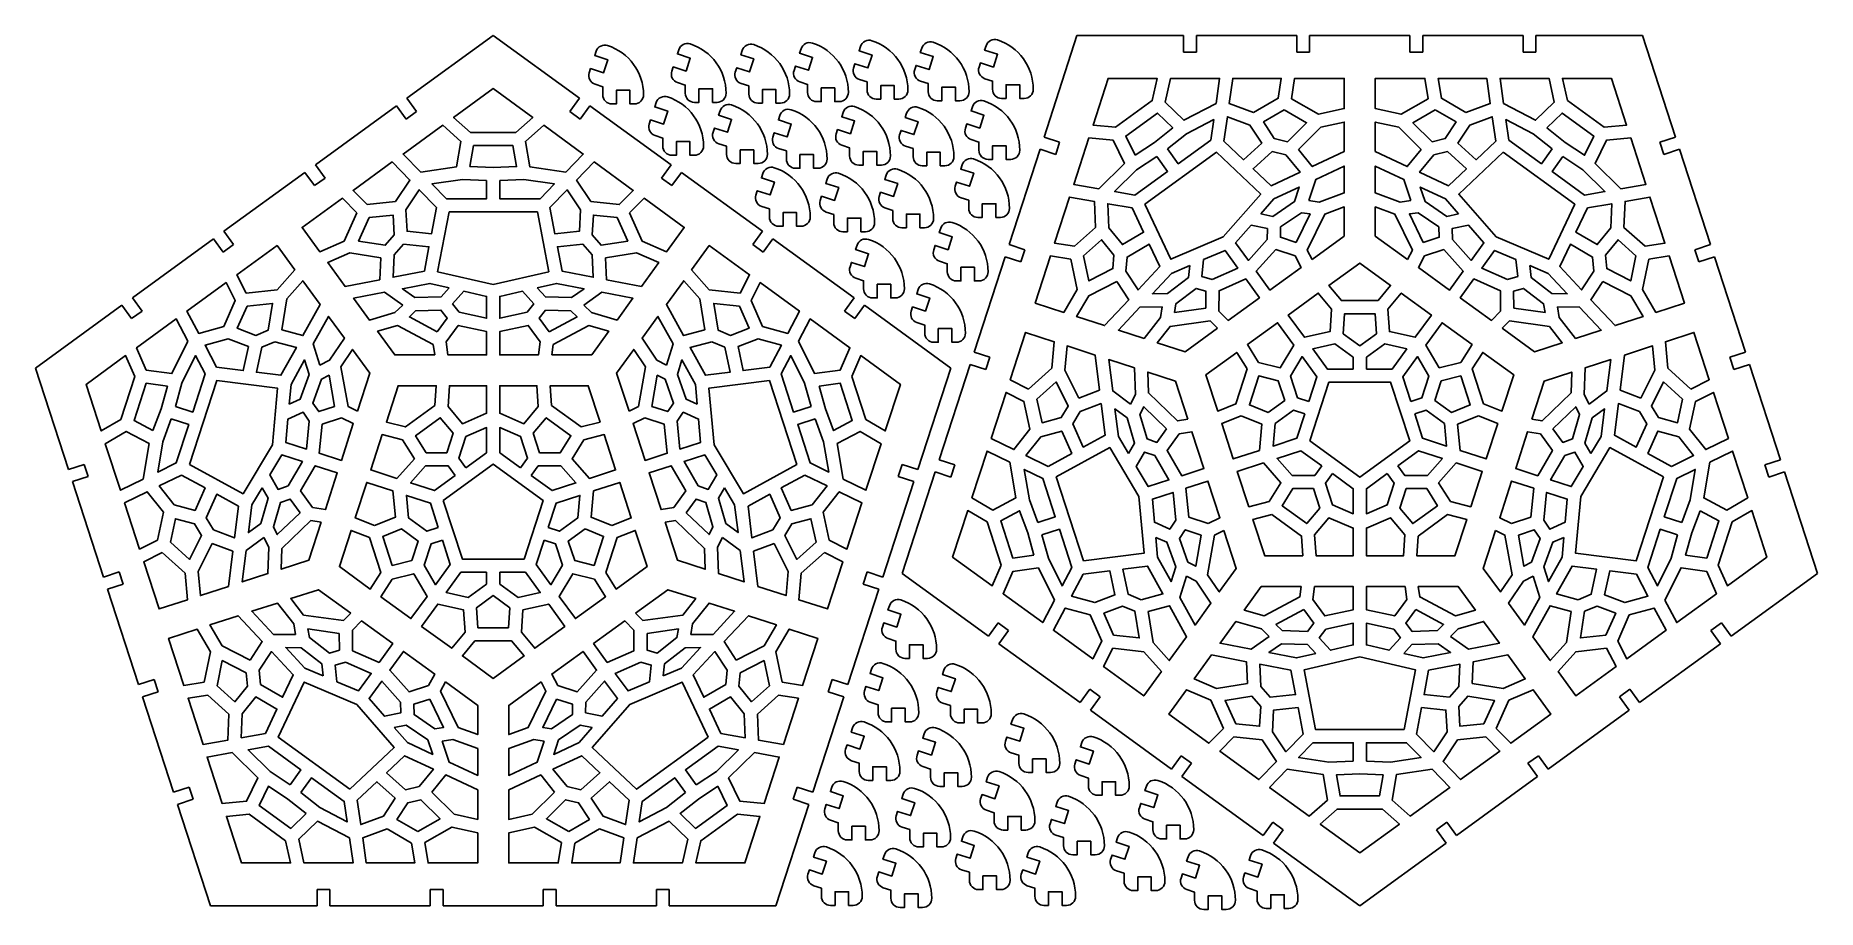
# Model space of a CAD drawing. Header units: millimetres. Extents: x 60 to 453, y 30 to 223.
import ezdxf

# ---------------------------------------------------------------- set-up
doc = ezdxf.new("R2010")
doc.units = ezdxf.units.MM
doc.layers.get('Defpoints').update_dxf_attribs({"color": 1})
doc.layers.add('innen', color=7, linetype='Continuous')
doc.layers.add('kleinteile', color=3, linetype='Continuous')

# ---------------------------------------------------------------- blocks, each defined once
blk = doc.blocks.new('sf')
at = {"layer": 'Defpoints'}
for p, q in [((141.67, 509.13), (160.7, 522.95)), ((160.7, 522.95), (179.73, 509.13)), ((282.14, 500.58), (289.41, 522.95)), ((289.41, 522.95), (312.93, 522.95)), ((312.93, 522.95), (312.93, 519.33)), ((315.77, 522.95), (337.87, 522.95)), ((315.77, 519.33), (315.77, 522.95)), ((337.87, 522.95), (337.87, 519.33)), ((340.71, 522.95), (362.81, 522.95)), ((340.71, 519.33), (340.71, 522.95)), ((362.81, 522.95), (362.81, 519.33)), ((365.65, 522.95), (387.75, 522.95)), ((365.65, 519.33), (365.65, 522.95)), ((387.75, 522.95), (387.75, 519.33)), ((390.59, 522.95), (414.11, 522.95)), ((390.59, 519.33), (390.59, 522.95)), ((414.11, 522.95), (421.38, 500.58)), ((312.93, 519.33), (315.77, 519.33)), ((337.87, 519.33), (340.71, 519.33)), ((362.81, 519.33), (365.65, 519.33)), ((387.75, 519.33), (390.59, 519.33)), ((121.5, 494.47), (139.38, 507.46)), ((139.38, 507.46), (141.51, 504.53)), ((143.8, 506.19), (141.67, 509.13)), ((179.73, 509.13), (177.6, 506.19)), ((179.9, 504.53), (182.03, 507.46)), ((182.03, 507.46), (199.91, 494.47)), ((141.51, 504.53), (143.8, 506.19)), ((177.6, 506.19), (179.9, 504.53)), ((285.59, 499.46), (282.14, 500.58)), ((284.71, 496.76), (285.59, 499.46)), ((421.38, 500.58), (417.93, 499.46)), ((417.93, 499.46), (418.81, 496.76)), ((274.43, 476.86), (281.27, 497.88)), ((281.27, 497.88), (284.71, 496.76)), ((418.81, 496.76), (422.26, 497.88)), ((422.26, 497.88), (429.09, 476.86)), ((101.32, 479.81), (119.2, 492.8)), ((119.2, 492.8), (121.33, 489.87)), ((121.33, 489.87), (123.63, 491.53)), ((123.63, 491.53), (121.5, 494.47)), ((199.91, 494.47), (197.78, 491.53)), ((197.78, 491.53), (200.07, 489.87)), ((200.07, 489.87), (202.2, 492.8)), ((202.2, 492.8), (220.09, 479.81)), ((103.45, 476.87), (101.32, 479.81)), ((220.09, 479.81), (217.96, 476.87)), ((81.14, 465.15), (99.02, 478.14)), ((99.02, 478.14), (101.16, 475.21)), ((101.16, 475.21), (103.45, 476.87)), ((217.96, 476.87), (220.25, 475.21)), ((220.25, 475.21), (222.38, 478.14)), ((222.38, 478.14), (240.26, 465.15)), ((277.88, 475.74), (274.43, 476.86)), ((277.01, 473.04), (277.88, 475.74)), ((429.09, 476.86), (425.64, 475.74)), ((425.64, 475.74), (426.51, 473.04)), ((266.73, 453.14), (273.56, 474.16)), ((273.56, 474.16), (277.01, 473.04)), ((426.51, 473.04), (429.96, 474.16)), ((429.96, 474.16), (436.79, 453.14)), ((83.27, 462.21), (81.14, 465.15)), ((240.26, 465.15), (238.13, 462.21)), ((59.82, 449.65), (78.85, 463.48)), ((78.85, 463.48), (80.98, 460.55)), ((80.98, 460.55), (83.27, 462.21)), ((238.13, 462.21), (240.43, 460.55)), ((240.43, 460.55), (242.56, 463.48)), ((242.56, 463.48), (261.59, 449.65)), ((270.18, 452.02), (266.73, 453.14)), ((269.3, 449.32), (270.18, 452.02)), ((436.79, 453.14), (433.35, 452.02)), ((433.35, 452.02), (434.22, 449.32)), ((67.09, 427.28), (59.82, 449.65)), ((261.59, 449.65), (254.32, 427.28)), ((259.02, 429.42), (265.85, 450.44)), ((265.85, 450.44), (269.3, 449.32)), ((434.22, 449.32), (437.67, 450.44)), ((437.67, 450.44), (444.5, 429.42)), ((70.53, 428.4), (67.09, 427.28)), ((71.41, 425.71), (70.53, 428.4)), ((250.87, 428.4), (249.99, 425.71)), ((254.32, 427.28), (250.87, 428.4)), ((262.47, 428.3), (259.02, 429.42)), ((261.59, 425.61), (262.47, 428.3)), ((444.5, 429.42), (441.05, 428.3)), ((441.05, 428.3), (441.93, 425.61)), ((67.96, 424.59), (71.41, 425.71)), ((74.79, 403.56), (67.96, 424.59)), ((253.44, 424.59), (246.61, 403.56)), ((249.99, 425.71), (253.44, 424.59)), ((250.88, 404.35), (258.14, 426.73)), ((258.14, 426.73), (261.59, 425.61)), ((441.93, 425.61), (445.38, 426.73)), ((445.38, 426.73), (452.65, 404.35)), ((78.24, 404.68), (74.79, 403.56)), ((79.12, 401.99), (78.24, 404.68)), ((243.16, 404.68), (242.29, 401.99)), ((246.61, 403.56), (243.16, 404.68)), ((75.67, 400.87), (79.12, 401.99)), ((82.5, 379.84), (75.67, 400.87)), ((245.73, 400.87), (238.9, 379.84)), ((242.29, 401.99), (245.73, 400.87)), ((269.91, 390.53), (250.88, 404.35)), ((452.65, 404.35), (433.62, 390.53)), ((272.04, 393.46), (269.91, 390.53)), ((274.33, 391.79), (272.04, 393.46)), ((431.48, 393.46), (429.19, 391.79)), ((433.62, 390.53), (431.48, 393.46)), ((272.2, 388.86), (274.33, 391.79)), ((429.19, 391.79), (431.32, 388.86)), ((290.08, 375.87), (272.2, 388.86)), ((431.32, 388.86), (413.44, 375.87)), ((85.95, 380.96), (82.5, 379.84)), ((83.38, 377.15), (86.82, 378.27)), ((90.21, 356.13), (83.38, 377.15)), ((86.82, 378.27), (85.95, 380.96)), ((238.03, 377.15), (231.2, 356.13)), ((235.46, 380.96), (234.58, 378.27)), ((234.58, 378.27), (238.03, 377.15)), ((238.9, 379.84), (235.46, 380.96)), ((292.21, 378.8), (290.08, 375.87)), ((294.51, 377.14), (292.21, 378.8)), ((292.38, 374.2), (294.51, 377.14)), ((411.31, 378.8), (409.01, 377.14)), ((409.01, 377.14), (411.14, 374.2)), ((413.44, 375.87), (411.31, 378.8)), ((310.26, 361.21), (292.38, 374.2)), ((411.14, 374.2), (393.26, 361.21)), ((312.39, 364.14), (310.26, 361.21)), ((314.68, 362.48), (312.39, 364.14)), ((312.55, 359.54), (314.68, 362.48)), ((391.13, 364.14), (388.84, 362.48)), ((388.84, 362.48), (390.97, 359.54)), ((393.26, 361.21), (391.13, 364.14)), ((330.44, 346.55), (312.55, 359.54)), ((390.97, 359.54), (373.08, 346.55)), ((93.66, 357.25), (90.21, 356.13)), ((91.08, 353.43), (94.53, 354.55)), ((94.53, 354.55), (93.66, 357.25)), ((227.75, 357.25), (226.87, 354.55)), ((226.87, 354.55), (230.32, 353.43)), ((231.2, 356.13), (227.75, 357.25)), ((98.35, 331.06), (91.08, 353.43)), ((230.32, 353.43), (223.05, 331.06)), ((332.57, 349.48), (330.44, 346.55)), ((334.86, 347.82), (332.57, 349.48)), ((332.73, 344.88), (334.86, 347.82)), ((370.95, 349.48), (368.66, 347.82)), ((368.66, 347.82), (370.79, 344.88)), ((373.08, 346.55), (370.95, 349.48)), ((351.76, 331.06), (332.73, 344.88)), ((370.79, 344.88), (351.76, 331.06)), ((121.87, 334.68), (121.87, 331.06)), ((124.71, 334.68), (121.87, 334.68)), ((124.71, 331.06), (124.71, 334.68)), ((146.81, 334.68), (146.81, 331.06)), ((149.65, 334.68), (146.81, 334.68)), ((149.65, 331.06), (149.65, 334.68)), ((171.75, 334.68), (171.75, 331.06)), ((174.59, 334.68), (171.75, 334.68)), ((174.59, 331.06), (174.59, 334.68)), ((196.69, 334.68), (196.69, 331.06)), ((199.53, 334.68), (196.69, 334.68)), ((199.53, 331.06), (199.53, 334.68)), ((121.87, 331.06), (98.35, 331.06)), ((146.81, 331.06), (124.71, 331.06)), ((171.75, 331.06), (149.65, 331.06)), ((196.69, 331.06), (174.59, 331.06)), ((223.05, 331.06), (199.53, 331.06))]:
    blk.add_line(p, q, dxfattribs=at)

msp = doc.modelspace()

# ---------------------------------------------------------------- linework, layer by layer
at = {"layer": 'innen'}
for points in [[(297.92, 202.75), (292.95, 203.24), (296.28, 213.5), (307.07, 213.5), (305.99, 208.62)], [(320.06, 207.97), (312.99, 204.29), (308.88, 208.25), (310.04, 213.5), (320.84, 213.5)], [(328.35, 205.99), (333.78, 209.15), (334.46, 213.5), (323.77, 213.5), (322.99, 207.98)], [(336.69, 209), (337.4, 213.5), (348.35, 213.5), (348.35, 206.88), (342.65, 205.6)], [(366.83, 209), (366.12, 213.5), (355.17, 213.5), (355.17, 206.88), (360.87, 205.6)], [(375.17, 205.99), (369.74, 209.15), (369.06, 213.5), (379.75, 213.5), (380.53, 207.98)], [(383.47, 207.97), (390.53, 204.29), (394.64, 208.25), (393.48, 213.5), (382.68, 213.5)], [(397.53, 208.62), (396.45, 213.5), (407.24, 213.5), (410.57, 203.24), (405.61, 202.75)], [(155.71, 201.61), (151.98, 204.92), (160.7, 211.26), (169.43, 204.92), (165.69, 201.61)], [(302.21, 196.58), (300.16, 200.8), (307.16, 205.88), (310.54, 202.63), (306.51, 199.42)], [(309.35, 197.98), (313.53, 201.3), (319.55, 204.44), (318.91, 199.93), (311.72, 194.71)], [(321.8, 199.66), (322.57, 205.05), (327.54, 203.2), (330.14, 199.2), (326.12, 195.59)], [(335.11, 206.57), (340.04, 203.75), (335.83, 199.56), (332.92, 200.23), (330.54, 203.91)], [(368.41, 206.57), (363.48, 203.75), (367.69, 199.56), (370.6, 200.23), (372.98, 203.91)], [(381.72, 199.66), (380.95, 205.05), (375.99, 203.2), (373.39, 199.2), (377.4, 195.59)], [(394.17, 197.98), (389.99, 201.3), (383.97, 204.44), (384.61, 199.93), (391.8, 194.71)], [(392.98, 202.63), (396.36, 205.88), (403.36, 200.8), (401.31, 196.58), (397.02, 199.42)], [(144.71, 192.82), (152.59, 193.99), (153.59, 199.62), (149.57, 203.18), (140.83, 196.83)], [(176.69, 192.82), (168.81, 193.99), (167.81, 199.62), (171.83, 203.18), (180.57, 196.83)], [(294.19, 189.18), (299.87, 194.76), (297.37, 199.89), (292.03, 200.41), (288.69, 190.13)], [(338.23, 197.86), (343.14, 202.74), (348.35, 203.9), (348.35, 197.4), (341.29, 194.09)], [(365.29, 197.86), (360.38, 202.74), (355.17, 203.9), (355.17, 197.4), (362.24, 194.09)], [(409.33, 189.18), (403.65, 194.76), (406.15, 199.89), (411.49, 200.41), (414.83, 190.13)], [(155.56, 194.09), (156.38, 198.71), (165.03, 198.71), (165.85, 194.09), (160.7, 193.87)], [(304.37, 185.78), (320.14, 197.24), (329.93, 188.02), (321.67, 178.56), (310.11, 173.62)], [(335.47, 196.66), (338.58, 192.83), (332.22, 189.85), (328.24, 193.59), (332.43, 197.37)], [(368.05, 196.66), (364.94, 192.83), (371.3, 189.85), (375.28, 193.59), (371.09, 197.37)], [(383.38, 197.24), (399.15, 185.78), (393.41, 173.62), (381.86, 178.56), (373.59, 188.02)], [(139.17, 186.34), (132.92, 185.7), (129.81, 188.82), (138.46, 195.1), (142.34, 191.11)], [(182.24, 186.34), (188.48, 185.7), (191.59, 188.82), (182.94, 195.1), (179.07, 191.11)], [(307, 196.27), (302.55, 193.32), (297.7, 188.56), (302.19, 187.78), (309.38, 193)], [(340.49, 186.61), (342.84, 186.26), (348.35, 188.26), (348.35, 194.2), (342.05, 191.25)], [(363.03, 186.61), (360.68, 186.26), (355.17, 188.26), (355.17, 194.2), (361.47, 191.25)], [(396.52, 196.27), (400.97, 193.32), (405.82, 188.56), (401.33, 187.78), (394.14, 193)], [(148.19, 185.07), (144.4, 188.98), (141.47, 184.56), (141.72, 179.8), (147.09, 179.24)], [(159.25, 191.03), (153.91, 191.26), (147.2, 190.26), (150.37, 186.99), (159.25, 186.99)], [(162.15, 191.03), (167.49, 191.26), (174.21, 190.26), (171.03, 186.99), (162.15, 186.99)], [(173.21, 185.07), (177, 188.98), (179.94, 184.56), (179.69, 179.8), (174.32, 179.24)], [(329.96, 183.65), (332.57, 183.1), (337.35, 186.35), (338.42, 189.55), (332.83, 186.94)], [(373.56, 183.65), (370.95, 183.1), (366.17, 186.35), (365.1, 189.55), (370.69, 186.94)], [(130.65, 183.87), (127.44, 187.09), (118.57, 180.66), (122.47, 175.3), (127.83, 177.62)], [(190.76, 183.87), (193.97, 187.09), (202.83, 180.66), (198.94, 175.3), (193.57, 177.62)], [(293.51, 180.67), (288.83, 176.49), (284.48, 177.18), (287.79, 187.35), (293.27, 186.39)], [(301.56, 184.95), (296.19, 185.88), (296.41, 180.59), (299.42, 176.88), (304.09, 179.58)], [(341.23, 173.58), (340.15, 175.62), (344.03, 183.61), (348.35, 185.18), (348.35, 178.75)], [(362.29, 173.58), (363.37, 175.62), (359.49, 183.61), (355.17, 185.18), (355.17, 178.75)], [(401.96, 184.95), (407.33, 185.88), (407.11, 180.59), (404.11, 176.88), (399.43, 179.58)], [(410.01, 180.67), (414.69, 176.49), (419.04, 177.18), (415.74, 187.35), (410.25, 186.39)], [(133.36, 182.83), (131.03, 177.65), (136.9, 176.74), (138.85, 178.99), (138.63, 183.37)], [(150.96, 184.09), (170.45, 184.09), (172.95, 170.88), (160.7, 168.08), (148.45, 170.88)], [(188.04, 182.83), (190.38, 177.65), (184.5, 176.74), (182.55, 178.99), (182.78, 183.37)], [(331.33, 178.01), (331.4, 180.39), (327.78, 181.14), (324.39, 177.27), (327.21, 173.39)], [(337.77, 177.36), (334.25, 178.49), (334.31, 180.78), (338.91, 183.91), (340.82, 183.63)], [(365.75, 177.36), (369.27, 178.49), (369.21, 180.78), (364.61, 183.91), (362.7, 183.63)], [(372.19, 178.01), (372.12, 180.39), (375.75, 181.14), (379.13, 177.27), (376.31, 173.39)], [(138.89, 174.61), (138.63, 169.68), (145.52, 171.01), (146.54, 176.38), (140.93, 176.96)], [(182.51, 174.61), (182.77, 169.68), (175.88, 171.01), (174.86, 176.38), (180.47, 176.96)], [(290.87, 174.42), (292.03, 168.86), (297.32, 171.57), (297.57, 174.55), (294.82, 177.95)], [(300.18, 171.02), (302.87, 166.88), (307.66, 172.01), (305.33, 176.95), (300.45, 174.13)], [(403.34, 171.02), (400.66, 166.88), (395.86, 172.01), (398.19, 176.95), (403.07, 174.13)], [(412.65, 174.42), (411.49, 168.86), (406.2, 171.57), (405.95, 174.55), (408.71, 177.95)], [(106.27, 166.16), (104.2, 170.21), (113.06, 176.65), (116.95, 171.29), (113.09, 166.91)], [(135.95, 173.95), (129.11, 175.02), (124.21, 172.9), (128.03, 167.64), (135.7, 169.11)], [(185.45, 173.95), (192.29, 175.02), (197.19, 172.9), (193.37, 167.64), (185.71, 169.11)], [(215.14, 166.16), (217.21, 170.21), (208.34, 176.65), (204.45, 171.29), (208.32, 166.91)], [(288.07, 173.67), (283.57, 174.39), (280.19, 163.97), (286.49, 161.93), (289.46, 166.96)], [(319.2, 169.19), (316.92, 169.86), (317.32, 173.55), (322.05, 175.57), (324.86, 171.69)], [(337.52, 174.39), (338.86, 171.85), (331.96, 166.85), (328.95, 170.99), (333.22, 175.77)], [(366, 174.39), (364.67, 171.85), (371.56, 166.85), (374.57, 170.99), (370.3, 175.77)], [(384.32, 169.19), (386.6, 169.86), (386.2, 173.55), (381.48, 175.57), (378.66, 171.69)], [(415.46, 173.67), (419.95, 174.39), (423.33, 163.97), (417.04, 161.93), (414.06, 166.96)], [(314.26, 172.24), (313.97, 169.59), (309.4, 166.05), (306.03, 166.02), (310.24, 170.52)], [(320.72, 162.19), (322.73, 160.14), (329.62, 165.14), (326.61, 169.29), (320.75, 166.7)], [(355.8, 164.53), (358.56, 167.86), (351.76, 172.81), (344.96, 167.86), (347.72, 164.53)], [(382.8, 162.19), (380.79, 160.14), (373.9, 165.14), (376.91, 169.29), (382.78, 166.7)], [(389.26, 172.24), (389.55, 169.59), (394.12, 166.05), (397.49, 166.02), (393.28, 170.52)], [(101.29, 158.82), (103.83, 164.57), (101.82, 168.49), (93.18, 162.2), (95.78, 157.28)], [(114.07, 158.05), (115.17, 164.89), (118.7, 168.89), (122.52, 163.63), (118.75, 156.8)], [(140.74, 163.53), (139.04, 161.87), (133.41, 160.24), (129.92, 165.05), (136.75, 166.36)], [(151, 167.32), (149.2, 165.34), (143.43, 165.17), (140.68, 167.12), (146.74, 168.29)], [(153.2, 161.95), (151.75, 163.83), (154.24, 166.58), (159.25, 165.43), (159.25, 160.64)], [(168.2, 161.95), (169.65, 163.83), (167.17, 166.58), (162.15, 165.43), (162.15, 160.64)], [(170.41, 167.32), (172.2, 165.34), (177.97, 165.17), (180.72, 167.12), (174.66, 168.29)], [(180.67, 163.53), (182.36, 161.87), (188, 160.24), (191.49, 165.05), (184.66, 166.36)], [(207.34, 158.05), (206.24, 164.89), (202.71, 168.89), (198.88, 163.63), (202.66, 156.8)], [(220.11, 158.82), (217.58, 164.57), (219.58, 168.49), (228.23, 162.2), (225.63, 157.28)], [(298.19, 168.76), (292.03, 165.6), (289.31, 161.01), (295.49, 159), (300.82, 164.7)], [(317.83, 162.87), (317.84, 166.57), (315.65, 167.22), (311.24, 163.81), (310.92, 161.91)], [(345.56, 162.6), (345.22, 157.69), (339.54, 156.42), (335.97, 161.33), (342.61, 166.16)], [(357.96, 162.6), (358.31, 157.69), (363.98, 156.42), (367.55, 161.33), (360.92, 166.16)], [(385.69, 162.87), (385.68, 166.57), (387.87, 167.22), (392.28, 163.81), (392.6, 161.91)], [(405.33, 168.76), (411.49, 165.6), (414.21, 161.01), (408.03, 159), (402.7, 164.7)], [(106.42, 163.26), (112.07, 163.88), (111.12, 158.01), (108.38, 156.85), (104.28, 158.42)], [(148.38, 157.64), (150.56, 160.62), (149.17, 162.44), (143.6, 162.27), (142.22, 160.92)], [(173.03, 157.64), (170.84, 160.62), (172.24, 162.44), (177.81, 162.27), (179.18, 160.92)], [(214.98, 163.26), (209.34, 163.88), (210.28, 158.01), (213.03, 156.85), (217.12, 158.42)], [(308.19, 163.14), (307.79, 160.8), (304.19, 156.17), (298.54, 158.01), (303.29, 163.09)], [(348.09, 157.22), (351.76, 154.55), (355.43, 157.22), (355.12, 161.63), (348.4, 161.63)], [(395.33, 163.14), (395.73, 160.8), (399.34, 156.17), (404.98, 158.01), (400.23, 163.09)], [(93.41, 155.55), (89.87, 148.42), (84.21, 149.21), (82.06, 154.13), (90.81, 160.48)], [(122.5, 150.28), (124.61, 151.38), (127.89, 156.24), (124.4, 161.04), (121.04, 154.95)], [(147.8, 152.55), (147.47, 154.83), (139.63, 159.02), (135.22, 157.75), (139, 152.55)], [(150.32, 155.39), (150.73, 152.55), (159.25, 152.55), (159.25, 157.67), (152.99, 159.03)], [(171.08, 155.39), (170.67, 152.55), (162.15, 152.55), (162.15, 157.67), (168.41, 159.03)], [(173.6, 152.55), (173.93, 154.83), (181.77, 159.02), (186.19, 157.75), (182.41, 152.55)], [(198.9, 150.28), (196.8, 151.38), (193.51, 156.24), (197, 161.04), (200.37, 154.95)], [(227.99, 155.55), (231.54, 148.42), (237.2, 149.21), (239.34, 154.13), (230.6, 160.48)], [(278.75, 145.01), (274.7, 147.07), (278.08, 157.49), (284.38, 155.44), (283.83, 149.63)], [(320.36, 158.41), (318.74, 160.07), (309.94, 158.84), (307.12, 155.22), (313.23, 153.24)], [(329.46, 150.9), (334.23, 149.71), (337.19, 154.72), (333.62, 159.63), (326.99, 154.81)], [(374.07, 150.9), (369.29, 149.71), (366.33, 154.72), (369.9, 159.63), (376.53, 154.81)], [(383.17, 158.41), (384.78, 160.07), (393.58, 158.84), (396.4, 155.22), (390.29, 153.24)], [(424.77, 145.01), (428.82, 147.07), (425.44, 157.49), (419.14, 155.44), (419.69, 149.63)], [(99.71, 149.85), (97.17, 154.66), (102.27, 156.09), (106.73, 154.38), (105.6, 149.1)], [(112.53, 155.46), (117.3, 154.18), (113.91, 148.04), (108.49, 148.73), (109.66, 154.24)], [(130.76, 140.17), (128.69, 141.19), (127.13, 149.94), (129.71, 153.74), (133.48, 148.54)], [(190.65, 140.17), (192.72, 141.19), (194.27, 149.94), (191.7, 153.74), (187.92, 148.54)], [(208.87, 155.46), (204.1, 154.18), (207.5, 148.04), (212.92, 148.73), (211.74, 154.24)], [(221.69, 149.85), (224.24, 154.66), (219.13, 156.09), (214.68, 154.38), (215.8, 149.1)], [(289.83, 143.03), (286.7, 149.21), (287.21, 154.53), (293.39, 152.52), (294.35, 144.77)], [(350.31, 149.4), (350.31, 152.02), (346.26, 154.96), (341.4, 153.87), (344.64, 149.4)], [(353.21, 149.4), (353.21, 152.02), (357.26, 154.96), (362.13, 153.87), (358.88, 149.4)], [(413.69, 143.03), (416.82, 149.21), (416.32, 154.53), (410.13, 152.52), (409.17, 144.77)], [(78.57, 138.31), (74.27, 135.78), (70.93, 146.04), (79.66, 152.38), (81.66, 147.81)], [(90.63, 141.17), (92.06, 146.32), (95.08, 152.39), (97.21, 148.37), (94.47, 139.92)], [(115.73, 141.69), (118.16, 142.79), (120.11, 148.22), (119.1, 151.44), (116.12, 146.04)], [(205.68, 141.69), (203.24, 142.79), (201.3, 148.22), (202.31, 151.44), (205.29, 146.04)], [(230.78, 141.17), (229.35, 146.32), (226.32, 152.39), (224.19, 148.37), (226.93, 139.92)], [(239.75, 147.81), (241.74, 152.38), (250.47, 146.04), (247.14, 135.78), (242.83, 138.31)], [(301.22, 141.71), (302.28, 143.83), (302.08, 149.69), (296.43, 151.53), (297.29, 144.62)], [(326.95, 149.44), (324.64, 153.1), (317.83, 148.16), (320.43, 140.16), (324.46, 141.76)], [(340.55, 142.3), (338.05, 143.11), (336.51, 147.87), (339.05, 152.16), (342.3, 147.69)], [(362.98, 142.3), (365.47, 143.11), (367.01, 147.87), (364.47, 152.16), (361.22, 147.69)], [(379.07, 141.76), (383.09, 140.16), (385.69, 148.16), (378.88, 153.1), (376.57, 149.44)], [(402.3, 141.71), (401.24, 143.83), (401.44, 149.69), (407.09, 151.53), (406.23, 144.62)], [(85.68, 135.84), (81.53, 138.05), (84.21, 146.28), (88.86, 145.63), (87.48, 140.67)], [(93.77, 128.38), (99.79, 146.91), (113.13, 145.21), (112.01, 132.7), (105.56, 121.91)], [(125.74, 141.2), (122.23, 140.04), (120.93, 141.93), (122.81, 147.17), (124.52, 148.06)], [(147.86, 141.41), (148.14, 145.73), (139.73, 145.73), (137.14, 137.74), (141.33, 136.67)], [(150.75, 141.13), (153.91, 137.36), (159.25, 139.67), (159.25, 145.73), (151.05, 145.73)], [(170.65, 141.13), (167.49, 137.36), (162.15, 139.67), (162.15, 145.73), (170.35, 145.73)], [(180.07, 136.67), (184.27, 137.74), (181.67, 145.73), (173.26, 145.73), (173.54, 141.41)], [(195.66, 141.2), (199.18, 140.04), (200.47, 141.93), (198.59, 147.17), (196.88, 148.06)], [(221.61, 146.91), (227.64, 128.38), (215.85, 121.91), (209.4, 132.7), (208.27, 145.21)], [(232.55, 145.63), (237.2, 146.28), (239.87, 138.05), (235.73, 135.84), (233.93, 140.67)], [(280.58, 142.76), (284.79, 146.58), (287.47, 141.27), (285.93, 138.72), (281.7, 137.58)], [(313.85, 138.38), (311.57, 137.99), (305.17, 144.15), (305.01, 148.74), (311.12, 146.75)], [(331.53, 139.85), (335.2, 142.52), (333.8, 146.83), (329.5, 147.9), (327.42, 141.5)], [(340.75, 133.56), (344.96, 146.5), (358.56, 146.5), (362.77, 133.56), (351.76, 125.56)], [(369.72, 146.83), (368.32, 142.52), (371.99, 139.85), (376.1, 141.5), (374.02, 147.9)], [(389.68, 138.38), (391.95, 137.99), (398.35, 144.15), (398.51, 148.74), (392.4, 146.75)], [(422.94, 142.76), (418.74, 146.58), (416.05, 141.27), (417.59, 138.72), (421.82, 137.58)], [(279.04, 136.15), (277.72, 142.29), (273.79, 144.28), (270.49, 134.11), (275.49, 131.66)], [(290.11, 140.04), (294.72, 141.81), (295.59, 134.84), (290.8, 132.21), (288.5, 137.37)], [(413.41, 140.04), (408.8, 141.81), (407.94, 134.84), (412.73, 132.21), (415.02, 137.37)], [(424.48, 136.15), (425.8, 142.29), (429.73, 144.28), (433.03, 134.11), (428.03, 131.66)], [(89.73, 138.41), (87.86, 133.4), (86.74, 126.71), (90.83, 128.71), (93.57, 137.16)], [(120.15, 137.94), (118.81, 139.9), (115.43, 138.38), (114.97, 133.26), (119.53, 131.78)], [(127.28, 138.65), (129.85, 137.38), (127.22, 129.28), (122.35, 130.86), (123, 137.24)], [(145.93, 130.96), (150.47, 130.96), (151.87, 135.28), (149.02, 138.67), (143.58, 134.72)], [(169.54, 135.28), (170.94, 130.96), (175.48, 130.96), (177.82, 134.72), (172.38, 138.67)], [(194.12, 138.65), (191.55, 137.38), (194.18, 129.28), (199.06, 130.86), (198.41, 137.24)], [(201.25, 137.94), (202.6, 139.9), (205.98, 138.38), (206.44, 133.26), (201.88, 131.78)], [(231.67, 138.41), (233.54, 133.4), (234.67, 126.71), (230.58, 128.71), (227.83, 137.16)], [(300.79, 130.78), (302.11, 133.09), (300.49, 138.64), (297.79, 140.64), (298.55, 134.52)], [(309.18, 136.26), (307.02, 133.26), (304.86, 134.02), (303.3, 139.37), (304.16, 141.1)], [(325.62, 139.1), (330.18, 137.26), (329.64, 131.47), (323.87, 129.59), (321.33, 137.4)], [(339.65, 139.54), (337.16, 140.35), (333.11, 137.41), (332.64, 132.45), (337.9, 134.15)], [(363.87, 139.54), (366.36, 140.35), (370.41, 137.41), (370.88, 132.45), (365.62, 134.15)], [(377.9, 139.1), (373.34, 137.26), (373.88, 131.47), (379.66, 129.59), (382.19, 137.4)], [(394.34, 136.26), (396.5, 133.26), (398.66, 134.02), (400.22, 139.37), (399.36, 141.1)], [(402.73, 130.78), (401.41, 133.09), (403.03, 138.64), (405.74, 140.64), (404.97, 134.52)], [(83.53, 125.14), (84.85, 132.99), (79.81, 135.68), (75.18, 132.96), (78.52, 122.68)], [(140.71, 133.83), (143.32, 129.66), (139.48, 125.3), (133.7, 127.17), (136.24, 134.97)], [(154.67, 127.65), (153.13, 129.77), (154.67, 134.52), (159.25, 136.51), (159.25, 130.98)], [(166.74, 127.65), (168.28, 129.77), (166.73, 134.52), (162.15, 136.51), (162.15, 130.98)], [(180.69, 133.83), (178.08, 129.66), (181.93, 125.3), (187.7, 127.17), (185.17, 134.97)], [(237.87, 125.14), (236.55, 132.99), (241.59, 135.68), (246.22, 132.96), (242.88, 122.68)], [(283.04, 127.96), (278.15, 130.36), (281.44, 134.51), (286.05, 135.75), (288.24, 130.81)], [(311.92, 135.11), (314.75, 135.59), (317.38, 127.49), (312.51, 125.91), (309.29, 131.44)], [(391.6, 135.11), (388.77, 135.59), (386.14, 127.49), (391.01, 125.91), (394.23, 131.44)], [(420.48, 127.96), (425.37, 130.36), (422.08, 134.51), (417.47, 135.75), (415.28, 130.81)], [(115.52, 123.67), (113.28, 122.87), (111.43, 126.09), (114.07, 130.5), (118.63, 129.02)], [(205.89, 123.67), (208.13, 122.87), (209.97, 126.09), (207.33, 130.5), (202.77, 129.02)], [(274.59, 128.87), (275.91, 121.02), (270.87, 118.33), (266.24, 121.05), (269.58, 131.33)], [(290.85, 107.1), (284.83, 125.63), (296.62, 132.1), (303.07, 121.31), (304.19, 108.8)], [(306.58, 130.34), (304.33, 131.13), (302.49, 127.92), (305.13, 123.51), (309.69, 124.99)], [(343.38, 128.06), (341.84, 125.95), (336.84, 125.95), (333.54, 129.69), (338.79, 131.4)], [(360.14, 128.06), (361.68, 125.95), (366.68, 125.95), (369.98, 129.69), (364.73, 131.4)], [(396.94, 130.34), (399.19, 131.13), (401.03, 127.92), (398.39, 123.51), (393.83, 124.99)], [(418.69, 125.63), (412.67, 107.1), (399.33, 108.8), (400.46, 121.31), (406.9, 132.1)], [(428.93, 128.87), (427.61, 121.02), (432.65, 118.33), (437.28, 121.05), (433.94, 131.33)], [(91.98, 126.05), (87.09, 123.65), (90.38, 119.5), (94.99, 118.26), (97.19, 123.2)], [(120.87, 118.9), (123.69, 118.42), (126.33, 126.52), (121.45, 128.1), (118.23, 122.57)], [(152.32, 125.94), (150.78, 128.06), (145.78, 128.06), (142.48, 124.32), (147.74, 122.61)], [(149.7, 120.45), (160.7, 128.45), (171.71, 120.45), (167.51, 107.51), (153.9, 107.51)], [(169.08, 125.94), (170.62, 128.06), (175.62, 128.06), (178.92, 124.32), (173.67, 122.61)], [(200.54, 118.9), (197.71, 118.42), (195.08, 126.52), (199.95, 128.1), (203.17, 122.57)], [(229.42, 126.05), (234.31, 123.65), (231.02, 119.5), (226.41, 118.26), (224.22, 123.2)], [(280.79, 115.6), (278.92, 120.6), (277.8, 127.3), (281.89, 125.29), (284.63, 116.85)], [(331.77, 120.18), (334.38, 124.35), (330.53, 128.71), (324.76, 126.84), (327.3, 119.04)], [(345.73, 126.36), (344.19, 124.24), (345.73, 119.48), (350.31, 117.5), (350.31, 123.03)], [(357.8, 126.36), (359.34, 124.24), (357.79, 119.48), (353.21, 117.5), (353.21, 123.03)], [(371.75, 120.18), (369.14, 124.35), (372.99, 128.71), (378.76, 126.84), (376.23, 119.04)], [(422.73, 115.6), (424.6, 120.6), (425.72, 127.3), (421.63, 125.29), (418.89, 116.85)], [(87.98, 117.86), (86.66, 111.72), (82.73, 109.73), (79.43, 119.9), (84.43, 122.35)], [(99.05, 113.97), (103.66, 112.2), (104.53, 119.17), (99.74, 121.8), (97.45, 116.64)], [(109.73, 123.23), (111.06, 120.92), (109.44, 115.37), (106.73, 113.36), (107.49, 119.49)], [(134.56, 114.9), (139.13, 116.75), (138.58, 122.54), (132.81, 124.41), (130.27, 116.61)], [(186.84, 114.9), (182.28, 116.75), (182.83, 122.54), (188.6, 124.41), (191.13, 116.61)], [(211.68, 123.23), (210.35, 120.92), (211.97, 115.37), (214.68, 113.36), (213.92, 119.49)], [(222.35, 113.97), (217.74, 112.2), (216.88, 119.17), (221.67, 121.8), (223.96, 116.64)], [(233.42, 117.86), (234.75, 111.72), (238.67, 109.73), (241.98, 119.9), (236.98, 122.35)], [(311.21, 116.07), (309.87, 114.11), (306.49, 115.63), (306.03, 120.75), (310.58, 122.23)], [(318.34, 115.36), (320.91, 116.63), (318.28, 124.73), (313.41, 123.15), (314.05, 116.77)], [(342.93, 118.73), (341.52, 123.05), (336.99, 123.05), (334.64, 119.29), (340.08, 115.34)], [(366.53, 123.05), (362, 123.05), (360.59, 118.73), (363.44, 115.34), (368.88, 119.29)], [(385.18, 115.36), (382.61, 116.63), (385.24, 124.73), (390.11, 123.15), (389.47, 116.77)], [(392.31, 116.07), (393.66, 114.11), (397.03, 115.63), (397.49, 120.75), (392.94, 122.23)], [(118.12, 117.75), (115.96, 120.75), (113.8, 119.98), (112.24, 114.64), (113.1, 112.91)], [(148.59, 114.46), (146.1, 113.65), (142.05, 116.59), (141.58, 121.56), (146.84, 119.85)], [(172.81, 114.46), (175.31, 113.65), (179.35, 116.59), (179.82, 121.56), (174.57, 119.85)], [(203.28, 117.75), (205.44, 120.75), (207.6, 119.98), (209.16, 114.64), (208.3, 112.91)], [(272.71, 106.2), (270.72, 101.63), (261.99, 107.97), (265.33, 118.22), (269.63, 115.7)], [(279.92, 108.38), (275.27, 107.73), (272.59, 115.96), (276.74, 118.17), (278.54, 113.34)], [(426.79, 118.17), (430.93, 115.96), (428.25, 107.73), (423.6, 108.38), (424.99, 113.34)], [(433.89, 115.7), (438.2, 118.22), (441.53, 107.97), (432.8, 101.63), (430.81, 106.2)], [(89.52, 111.25), (93.73, 107.43), (96.41, 112.74), (94.87, 115.29), (90.64, 116.43)], [(122.79, 115.63), (120.51, 116.02), (114.11, 109.86), (113.96, 105.27), (120.07, 107.25)], [(142.74, 107.18), (144.14, 111.49), (140.47, 114.16), (136.36, 112.5), (138.44, 106.11)], [(180.94, 114.16), (177.26, 111.49), (178.67, 107.18), (182.96, 106.11), (185.04, 112.5)], [(198.62, 115.63), (200.89, 116.02), (207.29, 109.86), (207.45, 105.27), (201.34, 107.25)], [(231.88, 111.25), (227.68, 107.43), (224.99, 112.74), (226.53, 115.29), (230.76, 116.43)], [(281.69, 112.84), (283.12, 107.69), (286.14, 101.61), (288.27, 105.64), (285.53, 114.09)], [(316.8, 112.81), (313.29, 113.97), (311.99, 112.08), (313.87, 106.84), (315.58, 105.95)], [(332.39, 117.34), (328.19, 116.27), (330.79, 108.27), (339.2, 108.27), (338.92, 112.6)], [(341.81, 112.88), (344.97, 116.65), (350.31, 114.34), (350.31, 108.27), (342.11, 108.27)], [(361.71, 112.88), (358.55, 116.65), (353.21, 114.34), (353.21, 108.27), (361.41, 108.27)], [(364.6, 112.6), (364.32, 108.27), (372.73, 108.27), (375.33, 116.27), (371.13, 117.34)], [(386.72, 112.81), (390.23, 113.97), (391.53, 112.08), (389.65, 106.84), (387.94, 105.95)], [(421.84, 112.84), (420.4, 107.69), (417.38, 101.61), (415.25, 105.64), (417.99, 114.09)], [(98.77, 110.97), (95.64, 104.8), (96.15, 99.48), (102.33, 101.49), (103.29, 109.24)], [(110.16, 112.3), (111.22, 110.18), (111.02, 104.32), (105.38, 102.48), (106.23, 109.39)], [(133.4, 112.25), (129.37, 113.85), (126.78, 105.85), (133.58, 100.91), (135.89, 104.57)], [(149.49, 111.71), (147, 110.9), (145.45, 106.14), (147.99, 101.85), (151.24, 106.32)], [(171.92, 111.71), (174.41, 110.9), (175.95, 106.14), (173.41, 101.85), (170.17, 106.32)], [(185.51, 104.57), (187.83, 100.91), (194.63, 105.85), (192.03, 113.85), (188.01, 112.25)], [(211.24, 112.3), (210.18, 110.18), (210.38, 104.32), (216.03, 102.48), (215.17, 109.39)], [(222.63, 110.97), (225.76, 104.8), (225.26, 99.48), (219.07, 101.49), (218.11, 109.24)], [(306.79, 112.31), (309.22, 111.22), (311.17, 105.79), (310.16, 102.57), (307.18, 107.97)], [(321.82, 113.84), (319.75, 112.82), (318.19, 104.07), (320.76, 100.27), (324.54, 105.46)], [(381.7, 113.84), (383.77, 112.82), (385.33, 104.07), (382.76, 100.27), (378.98, 105.46)], [(396.74, 112.31), (394.3, 111.22), (392.35, 105.79), (393.36, 102.57), (396.35, 107.97)], [(87.7, 109), (83.64, 106.94), (87.03, 96.52), (93.32, 98.56), (92.77, 104.38)], [(233.71, 109), (237.76, 106.94), (234.38, 96.52), (228.08, 98.56), (228.63, 104.38)], [(138.4, 103.1), (143.17, 104.3), (146.13, 99.29), (142.57, 94.38), (135.93, 99.2)], [(159.25, 104.61), (159.25, 101.99), (155.21, 99.05), (150.34, 100.14), (153.58, 104.61)], [(162.15, 104.61), (162.15, 101.99), (166.2, 99.05), (171.07, 100.14), (167.82, 104.61)], [(183.01, 103.1), (178.23, 104.3), (175.27, 99.29), (178.84, 94.38), (185.47, 99.2)], [(284.47, 98.46), (280.92, 105.59), (275.27, 104.8), (273.12, 99.88), (281.86, 93.53)], [(290.77, 104.16), (288.23, 99.35), (293.33, 97.92), (297.78, 99.63), (296.66, 104.91)], [(303.59, 98.55), (308.36, 99.82), (304.97, 105.97), (299.55, 105.28), (300.72, 99.76)], [(313.56, 103.73), (315.66, 102.63), (318.95, 97.77), (315.46, 92.97), (312.1, 99.06)], [(389.96, 103.73), (387.86, 102.63), (384.57, 97.77), (388.06, 92.97), (391.43, 99.06)], [(399.93, 98.55), (395.16, 99.82), (398.56, 105.97), (403.97, 105.28), (402.8, 99.76)], [(412.75, 104.16), (415.3, 99.35), (410.19, 97.92), (405.74, 99.63), (406.86, 104.91)], [(419.05, 98.46), (422.6, 105.59), (428.25, 104.8), (430.4, 99.88), (421.66, 93.53)], [(129.3, 95.6), (127.69, 93.94), (118.89, 95.16), (116.06, 98.79), (122.17, 100.77)], [(164.37, 96.79), (160.7, 99.46), (157.03, 96.79), (157.34, 92.38), (164.07, 92.38)], [(192.11, 95.6), (193.72, 93.94), (202.52, 95.16), (205.34, 98.79), (199.23, 100.77)], [(338.86, 101.46), (338.53, 99.17), (330.69, 94.99), (326.28, 96.26), (330.05, 101.46)], [(341.38, 98.62), (341.79, 101.46), (350.31, 101.46), (350.31, 96.33), (344.05, 94.98)], [(362.14, 98.62), (361.73, 101.46), (353.21, 101.46), (353.21, 96.33), (359.47, 94.98)], [(364.66, 101.46), (364.99, 99.17), (372.83, 94.99), (377.24, 96.26), (373.47, 101.46)], [(107.13, 85.25), (100.97, 88.4), (98.25, 93), (104.44, 95.01), (109.77, 89.31)], [(117.13, 90.87), (116.74, 93.21), (113.13, 97.83), (107.48, 96), (112.24, 90.92)], [(154.5, 91.41), (154.16, 96.32), (148.48, 97.58), (144.91, 92.67), (151.55, 87.85)], [(166.91, 91.41), (167.25, 96.32), (172.93, 97.58), (176.49, 92.67), (169.86, 87.85)], [(204.28, 90.87), (204.67, 93.21), (208.28, 97.83), (213.92, 96), (209.17, 90.92)], [(214.27, 85.25), (220.43, 88.4), (223.15, 93), (216.97, 95.01), (211.64, 89.31)], [(292.35, 95.19), (294.89, 89.44), (292.88, 85.52), (284.23, 91.81), (286.84, 96.73)], [(297.48, 90.75), (303.13, 90.13), (302.18, 96), (299.43, 97.16), (295.34, 95.59)], [(305.13, 95.96), (306.23, 89.12), (309.76, 85.12), (313.58, 90.38), (309.81, 97.21)], [(339.43, 96.37), (341.62, 93.39), (340.23, 91.57), (334.66, 91.74), (333.28, 93.09)], [(364.09, 96.37), (361.9, 93.39), (363.3, 91.57), (368.86, 91.74), (370.24, 93.09)], [(398.4, 95.96), (397.3, 89.12), (393.76, 85.12), (389.94, 90.38), (393.72, 97.21)], [(406.04, 90.75), (400.39, 90.13), (401.34, 96), (404.09, 97.16), (408.18, 95.59)], [(411.17, 95.19), (408.64, 89.44), (410.64, 85.52), (419.29, 91.81), (416.68, 96.73)], [(97.01, 80.34), (92.52, 79.62), (89.13, 90.04), (95.43, 92.08), (98.4, 87.05)], [(126.77, 91.14), (126.79, 87.44), (124.59, 86.79), (120.18, 90.2), (119.86, 92.1)], [(129.67, 91.82), (131.67, 93.87), (138.56, 88.87), (135.55, 84.72), (129.69, 87.31)], [(191.74, 91.82), (189.74, 93.87), (182.84, 88.87), (185.86, 84.72), (191.72, 87.31)], [(194.64, 91.14), (194.62, 87.44), (196.82, 86.79), (201.22, 90.2), (201.54, 92.1)], [(224.4, 80.34), (228.89, 79.62), (232.27, 90.04), (225.98, 92.08), (223, 87.05)], [(331.8, 90.48), (330.1, 92.14), (324.46, 93.77), (320.97, 88.96), (327.81, 87.64)], [(344.26, 92.06), (342.81, 90.17), (345.3, 87.43), (350.31, 88.58), (350.31, 93.37)], [(359.26, 92.06), (360.71, 90.17), (358.22, 87.43), (353.21, 88.58), (353.21, 93.37)], [(371.73, 90.48), (373.42, 92.14), (379.06, 93.77), (382.55, 88.96), (375.71, 87.64)], [(109.12, 82.99), (111.81, 87.13), (116.6, 82), (114.27, 77.06), (109.39, 79.88)], [(123.2, 81.77), (122.91, 84.42), (118.34, 87.96), (114.97, 87.99), (119.19, 83.49)], [(146.46, 79.61), (147.8, 82.15), (140.91, 87.16), (137.89, 83.02), (142.17, 78.24)], [(156.67, 89.48), (153.9, 86.15), (160.7, 81.2), (167.51, 86.15), (164.74, 89.48)], [(174.94, 79.61), (173.61, 82.15), (180.5, 87.16), (183.51, 83.02), (179.24, 78.24)], [(198.2, 81.77), (198.49, 84.42), (203.06, 87.96), (206.43, 87.99), (202.22, 83.49)], [(212.28, 82.99), (209.6, 87.13), (204.8, 82), (207.13, 77.06), (212.02, 79.88)], [(297.33, 87.85), (295.26, 83.8), (304.12, 77.36), (308.01, 82.72), (304.14, 87.1)], [(342.05, 86.69), (340.26, 88.67), (334.49, 88.84), (331.74, 86.89), (337.8, 85.72)], [(361.47, 86.69), (363.26, 88.67), (369.03, 88.84), (371.78, 86.89), (365.72, 85.72)], [(406.19, 87.85), (408.26, 83.8), (399.4, 77.36), (395.51, 82.72), (399.38, 87.1)], [(99.81, 79.59), (100.97, 85.15), (106.26, 82.43), (106.52, 79.46), (103.76, 76.06)], [(128.14, 84.82), (125.86, 84.14), (126.26, 80.46), (130.99, 78.44), (133.8, 82.32)], [(193.26, 84.82), (195.55, 84.14), (195.15, 80.46), (190.42, 78.44), (187.6, 82.32)], [(221.59, 79.59), (220.44, 85.15), (215.15, 82.43), (214.89, 79.46), (217.65, 76.06)], [(327.01, 80.06), (320.17, 78.99), (315.27, 81.11), (319.09, 86.37), (326.75, 84.89)], [(329.95, 79.4), (329.69, 84.33), (336.58, 83), (337.6, 77.63), (331.99, 77.04)], [(361.51, 69.92), (342.02, 69.92), (339.51, 83.13), (351.76, 85.93), (364.01, 83.13)], [(373.57, 79.4), (373.83, 84.33), (366.94, 83), (365.92, 77.63), (371.53, 77.04)], [(376.51, 80.06), (383.35, 78.99), (388.25, 81.11), (384.43, 86.37), (376.77, 84.89)], [(129.08, 56.77), (113.31, 68.23), (119.05, 80.39), (130.61, 75.45), (138.87, 65.99)], [(140.28, 76), (140.34, 73.62), (136.72, 72.87), (133.33, 76.74), (136.15, 80.62)], [(150.17, 80.43), (149.09, 78.39), (152.98, 70.4), (157.29, 68.83), (157.29, 75.25)], [(171.24, 80.43), (172.31, 78.39), (168.43, 70.4), (164.11, 68.83), (164.11, 75.25)], [(181.13, 76), (181.06, 73.62), (184.69, 72.87), (188.07, 76.74), (185.25, 80.62)], [(208.09, 68.23), (192.32, 56.77), (182.53, 65.99), (190.8, 75.45), (202.35, 80.39)], [(321.71, 70.13), (318.5, 66.91), (309.63, 73.35), (313.52, 78.71), (318.89, 76.39)], [(381.81, 70.13), (385.03, 66.91), (393.89, 73.35), (390, 78.71), (384.63, 76.39)], [(102.45, 73.34), (97.77, 77.52), (93.42, 76.83), (96.73, 66.66), (102.21, 67.62)], [(110.5, 69.06), (105.14, 68.13), (105.35, 73.42), (108.36, 77.13), (113.03, 74.43)], [(146.71, 76.65), (143.19, 75.52), (143.25, 73.23), (147.86, 70.1), (149.76, 70.38)], [(174.69, 76.65), (178.21, 75.52), (178.15, 73.23), (173.55, 70.1), (171.64, 70.38)], [(210.91, 69.06), (216.27, 68.13), (216.05, 73.42), (213.05, 77.13), (208.37, 74.43)], [(218.96, 73.34), (223.63, 77.52), (227.98, 76.83), (224.68, 66.66), (219.19, 67.62)], [(324.42, 71.18), (322.08, 76.35), (327.96, 77.27), (329.91, 75.02), (329.68, 70.64)], [(339.25, 68.94), (335.46, 65.03), (332.53, 69.45), (332.77, 74.21), (338.14, 74.77)], [(364.27, 68.94), (368.06, 65.03), (371, 69.45), (370.75, 74.21), (365.38, 74.77)], [(379.1, 71.18), (381.44, 76.35), (375.56, 77.27), (373.61, 75.02), (373.84, 70.64)], [(138.9, 70.36), (141.52, 70.91), (146.29, 67.65), (147.36, 64.46), (141.78, 67.07)], [(182.5, 70.36), (179.89, 70.91), (175.12, 67.65), (174.04, 64.46), (179.63, 67.07)], [(149.43, 67.4), (151.78, 67.75), (157.29, 65.74), (157.29, 59.81), (150.99, 62.76)], [(171.97, 67.4), (169.63, 67.75), (164.11, 65.74), (164.11, 59.81), (170.41, 62.76)], [(330.22, 67.67), (323.98, 68.31), (320.87, 65.19), (329.52, 58.91), (333.39, 62.9)], [(350.31, 62.98), (344.97, 62.75), (338.26, 63.75), (341.43, 67.02), (350.31, 67.02)], [(353.21, 62.98), (358.55, 62.75), (365.26, 63.75), (362.09, 67.02), (353.21, 67.02)], [(373.3, 67.67), (379.54, 68.31), (382.65, 65.19), (374, 58.91), (370.13, 62.9)], [(103.13, 64.83), (108.81, 59.25), (106.32, 54.12), (100.97, 53.6), (97.63, 63.87)], [(115.94, 57.74), (111.49, 60.69), (106.64, 65.44), (111.13, 66.23), (118.32, 61.01)], [(144.41, 57.35), (147.52, 61.18), (141.16, 64.16), (137.18, 60.41), (141.38, 56.64)], [(176.99, 57.35), (173.88, 61.18), (180.24, 64.16), (184.22, 60.41), (180.03, 56.64)], [(205.46, 57.74), (209.91, 60.69), (214.76, 65.44), (210.27, 66.23), (203.09, 61.01)], [(218.28, 64.83), (212.59, 59.25), (215.09, 54.12), (220.43, 53.6), (223.77, 63.87)], [(118.29, 56.03), (122.47, 52.71), (128.49, 49.57), (127.85, 54.08), (120.66, 59.3)], [(147.18, 56.15), (152.08, 51.27), (157.29, 50.11), (157.29, 56.61), (150.23, 59.91)], [(174.23, 56.15), (169.32, 51.27), (164.11, 50.11), (164.11, 56.61), (171.18, 59.91)], [(203.12, 56.03), (198.93, 52.71), (192.91, 49.57), (193.55, 54.08), (200.74, 59.3)], [(335.77, 61.19), (343.65, 60.02), (344.65, 54.39), (340.63, 50.83), (331.89, 57.18)], [(356.91, 59.92), (356.09, 55.3), (347.43, 55.3), (346.61, 59.92), (351.76, 60.14)], [(367.75, 61.19), (359.87, 60.02), (358.87, 54.39), (362.89, 50.83), (371.63, 57.18)], [(119.48, 51.38), (116.1, 48.13), (109.1, 53.21), (111.15, 57.43), (115.45, 54.59)], [(130.74, 54.35), (131.51, 48.96), (136.48, 50.81), (139.08, 54.81), (135.06, 58.42)], [(190.66, 54.35), (189.9, 48.96), (184.93, 50.81), (182.33, 54.81), (186.34, 58.42)], [(210.25, 57.43), (212.3, 53.21), (205.3, 48.13), (201.92, 51.38), (205.96, 54.59)], [(114.93, 45.39), (116.01, 40.51), (105.22, 40.51), (101.89, 50.77), (106.86, 51.26)], [(144.05, 47.44), (148.99, 50.26), (144.77, 54.45), (141.87, 53.78), (139.48, 50.1)], [(177.35, 47.44), (172.42, 50.26), (176.63, 54.45), (179.54, 53.78), (181.93, 50.1)], [(214.55, 51.26), (219.52, 50.77), (216.18, 40.51), (205.4, 40.51), (206.47, 45.39)], [(356.75, 52.4), (360.49, 49.09), (351.76, 42.75), (343.03, 49.09), (346.77, 52.4)], [(129, 46.04), (121.94, 49.72), (117.82, 45.76), (118.98, 40.51), (129.79, 40.51)], [(137.3, 48.02), (142.72, 44.86), (143.41, 40.51), (132.71, 40.51), (131.93, 46.03)], [(145.63, 45.01), (146.34, 40.51), (157.29, 40.51), (157.29, 47.13), (151.59, 48.41)], [(175.77, 45.01), (175.06, 40.51), (164.11, 40.51), (164.11, 47.13), (169.81, 48.41)], [(184.11, 48.02), (178.68, 44.86), (178, 40.51), (188.69, 40.51), (189.48, 46.03)], [(192.41, 46.04), (199.47, 49.72), (203.58, 45.76), (202.43, 40.51), (191.62, 40.51)]]:
    msp.add_lwpolyline(points, close=True, dxfattribs=at)
at = {"layer": 'kleinteile'}
for points in [[(185.93, 220.78, 0.414214), (183.41, 219.5), (183.1, 218.55), (185.95, 217.62), (185.03, 214.78), (182.17, 215.7), (181.86, 214.75, 0.414214), (183.15, 212.23), (184.85, 211.68), (184.85, 209.89, 0.414214), (186.85, 207.89), (187.85, 207.89), (187.85, 210.89), (190.84, 210.89), (190.84, 207.89), (191.84, 207.89, 0.414214), (193.84, 209.89, 0.32492)], [(204.13, 221.13, 0.414214), (201.61, 219.85), (201.3, 218.9), (204.15, 217.97), (203.23, 215.13), (200.38, 216.05), (200.07, 215.1, 0.414214), (201.35, 212.58), (203.06, 212.03), (203.06, 210.24, 0.414214), (205.06, 208.24), (206.06, 208.24), (206.06, 211.24), (209.05, 211.24), (209.05, 208.24), (210.05, 208.24, 0.414214), (212.05, 210.24, 0.32492)], [(218.13, 220.96, 0.414214), (215.61, 219.67), (215.3, 218.72), (218.16, 217.8), (217.23, 214.95), (214.38, 215.88), (214.07, 214.93, 0.414214), (215.35, 212.41), (217.06, 211.85), (217.06, 210.06, 0.414214), (219.06, 208.06), (220.06, 208.06), (220.06, 211.06), (223.05, 211.06), (223.05, 208.06), (224.05, 208.06, 0.414214), (226.05, 210.06, 0.32492)], [(231.09, 221.31, 0.414214), (228.57, 220.02), (228.26, 219.07), (231.11, 218.15), (230.19, 215.3), (227.33, 216.23), (227.02, 215.28, 0.414214), (228.31, 212.76), (230.01, 212.21), (230.01, 210.41, 0.414214), (232.01, 208.41), (233.01, 208.41), (233.01, 211.41), (236, 211.41), (236, 208.41), (237, 208.41, 0.414214), (239, 210.41, 0.32492)], [(244.21, 221.83, 0.414214), (241.69, 220.55), (241.38, 219.6), (244.24, 218.67), (243.31, 215.83), (240.46, 216.76), (240.15, 215.8, 0.414214), (241.44, 213.28), (243.14, 212.73), (243.14, 210.94, 0.414214), (245.14, 208.94), (246.14, 208.94), (246.14, 211.94), (249.13, 211.94), (249.13, 208.94), (250.13, 208.94, 0.414214), (252.13, 210.94, 0.32492)], [(257.69, 221.48, 0.414214), (255.17, 220.2), (254.86, 219.25), (257.71, 218.32), (256.79, 215.48), (253.94, 216.4), (253.63, 215.45, 0.414214), (254.91, 212.93), (256.62, 212.38), (256.62, 210.59, 0.414214), (258.62, 208.59), (259.62, 208.59), (259.62, 211.59), (262.61, 211.59), (262.61, 208.59), (263.61, 208.59, 0.414214), (265.61, 210.59, 0.32492)], [(271.87, 222.01, 0.414214), (269.35, 220.72), (269.04, 219.77), (271.89, 218.85), (270.97, 216), (268.12, 216.93), (267.81, 215.98, 0.414214), (269.09, 213.46), (270.79, 212.91), (270.79, 211.11, 0.414214), (272.79, 209.11), (273.79, 209.11), (273.79, 212.11), (276.78, 212.11), (276.78, 209.11), (277.78, 209.11, 0.414214), (279.78, 211.11, 0.32492)], [(199.16, 209.46, 0.414214), (196.64, 208.18), (196.33, 207.23), (199.18, 206.3), (198.26, 203.46), (195.41, 204.38), (195.1, 203.43, 0.414214), (196.38, 200.91), (198.08, 200.36), (198.08, 198.57, 0.414214), (200.08, 196.57), (201.08, 196.57), (201.08, 199.57), (204.07, 199.57), (204.07, 196.57), (205.07, 196.57, 0.414214), (207.07, 198.57, 0.32492)], [(268.88, 208.56, 0.414214), (266.36, 207.28), (266.05, 206.33), (268.9, 205.4), (267.98, 202.56), (265.12, 203.48), (264.81, 202.53, 0.414214), (266.1, 200.01), (267.8, 199.46), (267.8, 197.67, 0.414214), (269.8, 195.67), (270.8, 195.67), (270.8, 198.67), (273.79, 198.67), (273.79, 195.67), (274.79, 195.67, 0.414214), (276.79, 197.67, 0.32492)], [(213.23, 207.66, 0.414214), (210.71, 206.37), (210.4, 205.42), (213.26, 204.49), (212.33, 201.65), (209.48, 202.58), (209.17, 201.63, 0.414214), (210.45, 199.11), (212.16, 198.55), (212.16, 196.76, 0.414214), (214.16, 194.76), (215.16, 194.76), (215.16, 197.76), (218.15, 197.76), (218.15, 194.76), (219.15, 194.76, 0.414214), (221.15, 196.76, 0.32492)], [(226.4, 206.61, 0.414214), (223.88, 205.33), (223.57, 204.38), (226.42, 203.45), (225.5, 200.61), (222.65, 201.53), (222.34, 200.58, 0.414214), (223.62, 198.06), (225.33, 197.51), (225.33, 195.72, 0.414214), (227.33, 193.72), (228.33, 193.72), (228.33, 196.72), (231.32, 196.72), (231.32, 193.72), (232.32, 193.72, 0.414214), (234.32, 195.72, 0.32492)], [(240.36, 207.31, 0.414214), (237.84, 206.02), (237.53, 205.07), (240.39, 204.14), (239.46, 201.3), (236.61, 202.23), (236.3, 201.28, 0.414214), (237.58, 198.76), (239.29, 198.2), (239.29, 196.41, 0.414214), (241.29, 194.41), (242.29, 194.41), (242.29, 197.41), (245.28, 197.41), (245.28, 194.41), (246.28, 194.41, 0.414214), (248.28, 196.41, 0.32492)], [(254.37, 207.13, 0.414214), (251.85, 205.85), (251.54, 204.9), (254.39, 203.97), (253.47, 201.13), (250.61, 202.05), (250.3, 201.1, 0.414214), (251.59, 198.58), (253.29, 198.03), (253.29, 196.24, 0.414214), (255.29, 194.24), (256.29, 194.24), (256.29, 197.24), (259.28, 197.24), (259.28, 194.24), (260.28, 194.24, 0.414214), (262.28, 196.24, 0.32492)], [(222.68, 193.83, 0.414214), (220.16, 192.54), (219.85, 191.59), (222.71, 190.67), (221.78, 187.82), (218.93, 188.75), (218.62, 187.8, 0.414214), (219.91, 185.28), (221.61, 184.72), (221.61, 182.93, 0.414214), (223.61, 180.93), (224.61, 180.93), (224.61, 183.93), (227.6, 183.93), (227.6, 180.93), (228.6, 180.93, 0.414214), (230.6, 182.93, 0.32492)], [(236.86, 192.6, 0.414214), (234.34, 191.32), (234.03, 190.37), (236.89, 189.44), (235.96, 186.6), (233.11, 187.52), (232.8, 186.57, 0.414214), (234.08, 184.05), (235.79, 183.5), (235.79, 181.71, 0.414214), (237.79, 179.71), (238.79, 179.71), (238.79, 182.71), (241.78, 182.71), (241.78, 179.71), (242.78, 179.71, 0.414214), (244.78, 181.71, 0.32492)], [(249.86, 193.49, 0.414214), (247.34, 192.2), (247.03, 191.25), (249.89, 190.33), (248.96, 187.48), (246.11, 188.41), (245.8, 187.46, 0.414214), (247.08, 184.94), (248.79, 184.38), (248.79, 182.59, 0.414214), (250.79, 180.59), (251.79, 180.59), (251.79, 183.59), (254.78, 183.59), (254.78, 180.59), (255.78, 180.59, 0.414214), (257.78, 182.59, 0.32492)], [(266.62, 195.75, 0.414214), (264.1, 194.47), (263.79, 193.52), (266.64, 192.59), (265.72, 189.75), (262.86, 190.67), (262.56, 189.72, 0.414214), (263.84, 187.2), (265.54, 186.65), (265.54, 184.86, 0.414214), (267.54, 182.86), (268.54, 182.86), (268.54, 185.86), (271.53, 185.86), (271.53, 182.86), (272.53, 182.86, 0.414214), (274.53, 184.86, 0.32492)], [(261.89, 181.75, 0.414214), (259.37, 180.47), (259.06, 179.52), (261.92, 178.59), (260.99, 175.74), (258.14, 176.67), (257.83, 175.72, 0.414214), (259.11, 173.2), (260.82, 172.65), (260.82, 170.86, 0.414214), (262.82, 168.86), (263.82, 168.86), (263.82, 171.86), (266.81, 171.86), (266.81, 168.86), (267.81, 168.86, 0.414214), (269.81, 170.86, 0.32492)], [(243.43, 178.01, 0.414214), (240.91, 176.73), (240.6, 175.78), (243.46, 174.85), (242.53, 172.01), (239.68, 172.93), (239.37, 171.98, 0.414214), (240.65, 169.46), (242.36, 168.91), (242.36, 167.12, 0.414214), (244.36, 165.12), (245.36, 165.12), (245.36, 168.12), (248.35, 168.12), (248.35, 165.12), (249.35, 165.12, 0.414214), (251.35, 167.12, 0.32492)], [(256.9, 168.22, 0.414214), (254.38, 166.94), (254.07, 165.99), (256.93, 165.06), (256, 162.22), (253.15, 163.14), (252.84, 162.19, 0.414214), (254.12, 159.67), (255.83, 159.12), (255.83, 157.33, 0.414214), (257.83, 155.33), (258.83, 155.33), (258.83, 158.33), (261.82, 158.33), (261.82, 155.33), (262.82, 155.33, 0.414214), (264.82, 157.33, 0.32492)], [(250.56, 98.52, 0.414214), (248.04, 97.24), (247.73, 96.29), (250.58, 95.36), (249.66, 92.52), (246.81, 93.44), (246.5, 92.49, 0.414214), (247.78, 89.97), (249.48, 89.42), (249.48, 87.63, 0.414214), (251.48, 85.63), (252.48, 85.63), (252.48, 88.63), (255.47, 88.63), (255.47, 85.63), (256.47, 85.63, 0.414214), (258.47, 87.63, 0.32492)], [(246.62, 84.52, 0.414214), (244.1, 83.23), (243.79, 82.28), (246.64, 81.36), (245.72, 78.51), (242.87, 79.44), (242.56, 78.49, 0.414214), (243.84, 75.97), (245.55, 75.41), (245.55, 73.62, 0.414214), (247.55, 71.62), (248.55, 71.62), (248.55, 74.62), (251.54, 74.62), (251.54, 71.62), (252.54, 71.62, 0.414214), (254.54, 73.62, 0.32492)], [(262.59, 84.3, 0.414214), (260.07, 83.02), (259.76, 82.06), (262.62, 81.14), (261.69, 78.29), (258.84, 79.22), (258.53, 78.27, 0.414214), (259.81, 75.75), (261.52, 75.2), (261.52, 73.4, 0.414214), (263.52, 71.4), (264.52, 71.4), (264.52, 74.4), (267.51, 74.4), (267.51, 71.4), (268.51, 71.4, 0.414214), (270.51, 73.4, 0.32492)], [(242.46, 71.61, 0.414214), (239.94, 70.33), (239.63, 69.37), (242.49, 68.45), (241.56, 65.6), (238.71, 66.53), (238.4, 65.58, 0.414214), (239.68, 63.06), (241.39, 62.51), (241.39, 60.71, 0.414214), (243.39, 58.71), (244.39, 58.71), (244.39, 61.71), (247.38, 61.71), (247.38, 58.71), (248.38, 58.71, 0.414214), (250.38, 60.71, 0.32492)], [(277.69, 73.36, 0.414214), (275.17, 72.08), (274.86, 71.12), (277.71, 70.2), (276.79, 67.35), (273.94, 68.28), (273.63, 67.33, 0.414214), (274.91, 64.81), (276.61, 64.26), (276.61, 62.46, 0.414214), (278.61, 60.46), (279.61, 60.46), (279.61, 63.46), (282.6, 63.46), (282.6, 60.46), (283.6, 60.46, 0.414214), (285.6, 62.46, 0.32492)], [(258.22, 70.3, 0.414214), (255.7, 69.01), (255.39, 68.06), (258.24, 67.13), (257.32, 64.29), (254.46, 65.22), (254.15, 64.27, 0.414214), (255.44, 61.75), (257.14, 61.19), (257.14, 59.4, 0.414214), (259.14, 57.4), (260.14, 57.4), (260.14, 60.4), (263.13, 60.4), (263.13, 57.4), (264.13, 57.4, 0.414214), (266.13, 59.4, 0.32492)], [(293, 68.33, 0.414214), (290.48, 67.04), (290.18, 66.09), (293.03, 65.17), (292.1, 62.32), (289.25, 63.25), (288.94, 62.3, 0.414214), (290.23, 59.78), (291.93, 59.22), (291.93, 57.43, 0.414214), (293.93, 55.43), (294.93, 55.43), (294.93, 58.43), (297.92, 58.43), (297.92, 55.43), (298.92, 55.43, 0.414214), (300.92, 57.43, 0.32492)], [(272.22, 60.67, 0.414214), (269.7, 59.39), (269.39, 58.43), (272.24, 57.51), (271.32, 54.66), (268.47, 55.59), (268.16, 54.64, 0.414214), (269.44, 52.12), (271.14, 51.57), (271.14, 49.77, 0.414214), (273.14, 47.77), (274.14, 47.77), (274.14, 50.77), (277.13, 50.77), (277.13, 47.77), (278.13, 47.77, 0.414214), (280.13, 49.77, 0.32492)], [(237.87, 58.48, 0.414214), (235.35, 57.2), (235.04, 56.25), (237.89, 55.32), (236.97, 52.48), (234.12, 53.4), (233.81, 52.45, 0.414214), (235.09, 49.93), (236.79, 49.38), (236.79, 47.59, 0.414214), (238.79, 45.59), (239.79, 45.59), (239.79, 48.59), (242.78, 48.59), (242.78, 45.59), (243.78, 45.59, 0.414214), (245.78, 47.59, 0.32492)], [(253.62, 56.95, 0.414214), (251.1, 55.67), (250.79, 54.72), (253.65, 53.79), (252.72, 50.94), (249.87, 51.87), (249.56, 50.92, 0.414214), (250.84, 48.4), (252.55, 47.85), (252.55, 46.05, 0.414214), (254.55, 44.05), (255.55, 44.05), (255.55, 47.05), (258.54, 47.05), (258.54, 44.05), (259.54, 44.05, 0.414214), (261.54, 46.05, 0.32492)], [(287.53, 55.2, 0.414214), (285.01, 53.92), (284.71, 52.97), (287.56, 52.04), (286.63, 49.19), (283.78, 50.12), (283.47, 49.17, 0.414214), (284.76, 46.65), (286.46, 46.1), (286.46, 44.3, 0.414214), (288.46, 42.3), (289.46, 42.3), (289.46, 45.3), (292.45, 45.3), (292.45, 42.3), (293.45, 42.3, 0.414214), (295.45, 44.3, 0.32492)], [(307.23, 58.7, 0.414214), (304.71, 57.42), (304.4, 56.47), (307.25, 55.54), (306.33, 52.7), (303.47, 53.62), (303.16, 52.67, 0.414214), (304.45, 50.15), (306.15, 49.6), (306.15, 47.81, 0.414214), (308.15, 45.81), (309.15, 45.81), (309.15, 48.81), (312.14, 48.81), (312.14, 45.81), (313.14, 45.81, 0.414214), (315.14, 47.81, 0.32492)], [(266.75, 47.54, 0.414214), (264.23, 46.26), (263.92, 45.31), (266.77, 44.38), (265.85, 41.54), (263, 42.46), (262.69, 41.51, 0.414214), (263.97, 38.99), (265.68, 38.44), (265.68, 36.65, 0.414214), (267.68, 34.65), (268.68, 34.65), (268.68, 37.65), (271.67, 37.65), (271.67, 34.65), (272.67, 34.65, 0.414214), (274.67, 36.65, 0.32492)], [(300.88, 47.32, 0.414214), (298.36, 46.04), (298.05, 45.09), (300.9, 44.16), (299.98, 41.32), (297.13, 42.24), (296.82, 41.29, 0.414214), (298.1, 38.77), (299.81, 38.22), (299.81, 36.43, 0.414214), (301.81, 34.43), (302.81, 34.43), (302.81, 37.43), (305.8, 37.43), (305.8, 34.43), (306.8, 34.43, 0.414214), (308.8, 36.43, 0.32492)], [(234.15, 44.04, 0.414214), (231.63, 42.76), (231.32, 41.81), (234.17, 40.88), (233.25, 38.04), (230.4, 38.96), (230.09, 38.01, 0.414214), (231.37, 35.49), (233.07, 34.94), (233.07, 33.15, 0.414214), (235.07, 31.15), (236.07, 31.15), (236.07, 34.15), (239.06, 34.15), (239.06, 31.15), (240.06, 31.15, 0.414214), (242.06, 33.15, 0.32492)], [(249.46, 43.6, 0.414214), (246.94, 42.32), (246.64, 41.37), (249.49, 40.44), (248.56, 37.6), (245.71, 38.53), (245.4, 37.57, 0.414214), (246.69, 35.05), (248.39, 34.5), (248.39, 32.71, 0.414214), (250.39, 30.71), (251.39, 30.71), (251.39, 33.71), (254.38, 33.71), (254.38, 30.71), (255.38, 30.71, 0.414214), (257.38, 32.71, 0.32492)], [(281.19, 44.04, 0.414214), (278.67, 42.76), (278.36, 41.81), (281.21, 40.88), (280.29, 38.04), (277.44, 38.96), (277.13, 38.01, 0.414214), (278.41, 35.49), (280.12, 34.94), (280.12, 33.15, 0.414214), (282.12, 31.15), (283.12, 31.15), (283.12, 34.15), (286.11, 34.15), (286.11, 31.15), (287.11, 31.15, 0.414214), (289.11, 33.15, 0.32492)], [(316.42, 43.17, 0.414214), (313.9, 41.88), (313.59, 40.93), (316.44, 40), (315.52, 37.16), (312.66, 38.09), (312.35, 37.14, 0.414214), (313.64, 34.62), (315.34, 34.06), (315.34, 32.27, 0.414214), (317.34, 30.27), (318.34, 30.27), (318.34, 33.27), (321.33, 33.27), (321.33, 30.27), (322.33, 30.27, 0.414214), (324.33, 32.27, 0.32492)], [(330.2, 43.39, 0.414214), (327.68, 42.1), (327.37, 41.15), (330.22, 40.22), (329.3, 37.38), (326.45, 38.31), (326.14, 37.36, 0.414214), (327.42, 34.84), (329.13, 34.28), (329.13, 32.49, 0.414214), (331.13, 30.49), (332.13, 30.49), (332.13, 33.49), (335.12, 33.49), (335.12, 30.49), (336.12, 30.49, 0.414214), (338.12, 32.49, 0.32492)]]:
    msp.add_lwpolyline(points, format="xyb", close=True, dxfattribs=at)

# ---------------------------------------------------------------- block references
msp.add_blockref('sf', (0, -300))

doc.saveas('drawing.dxf')
